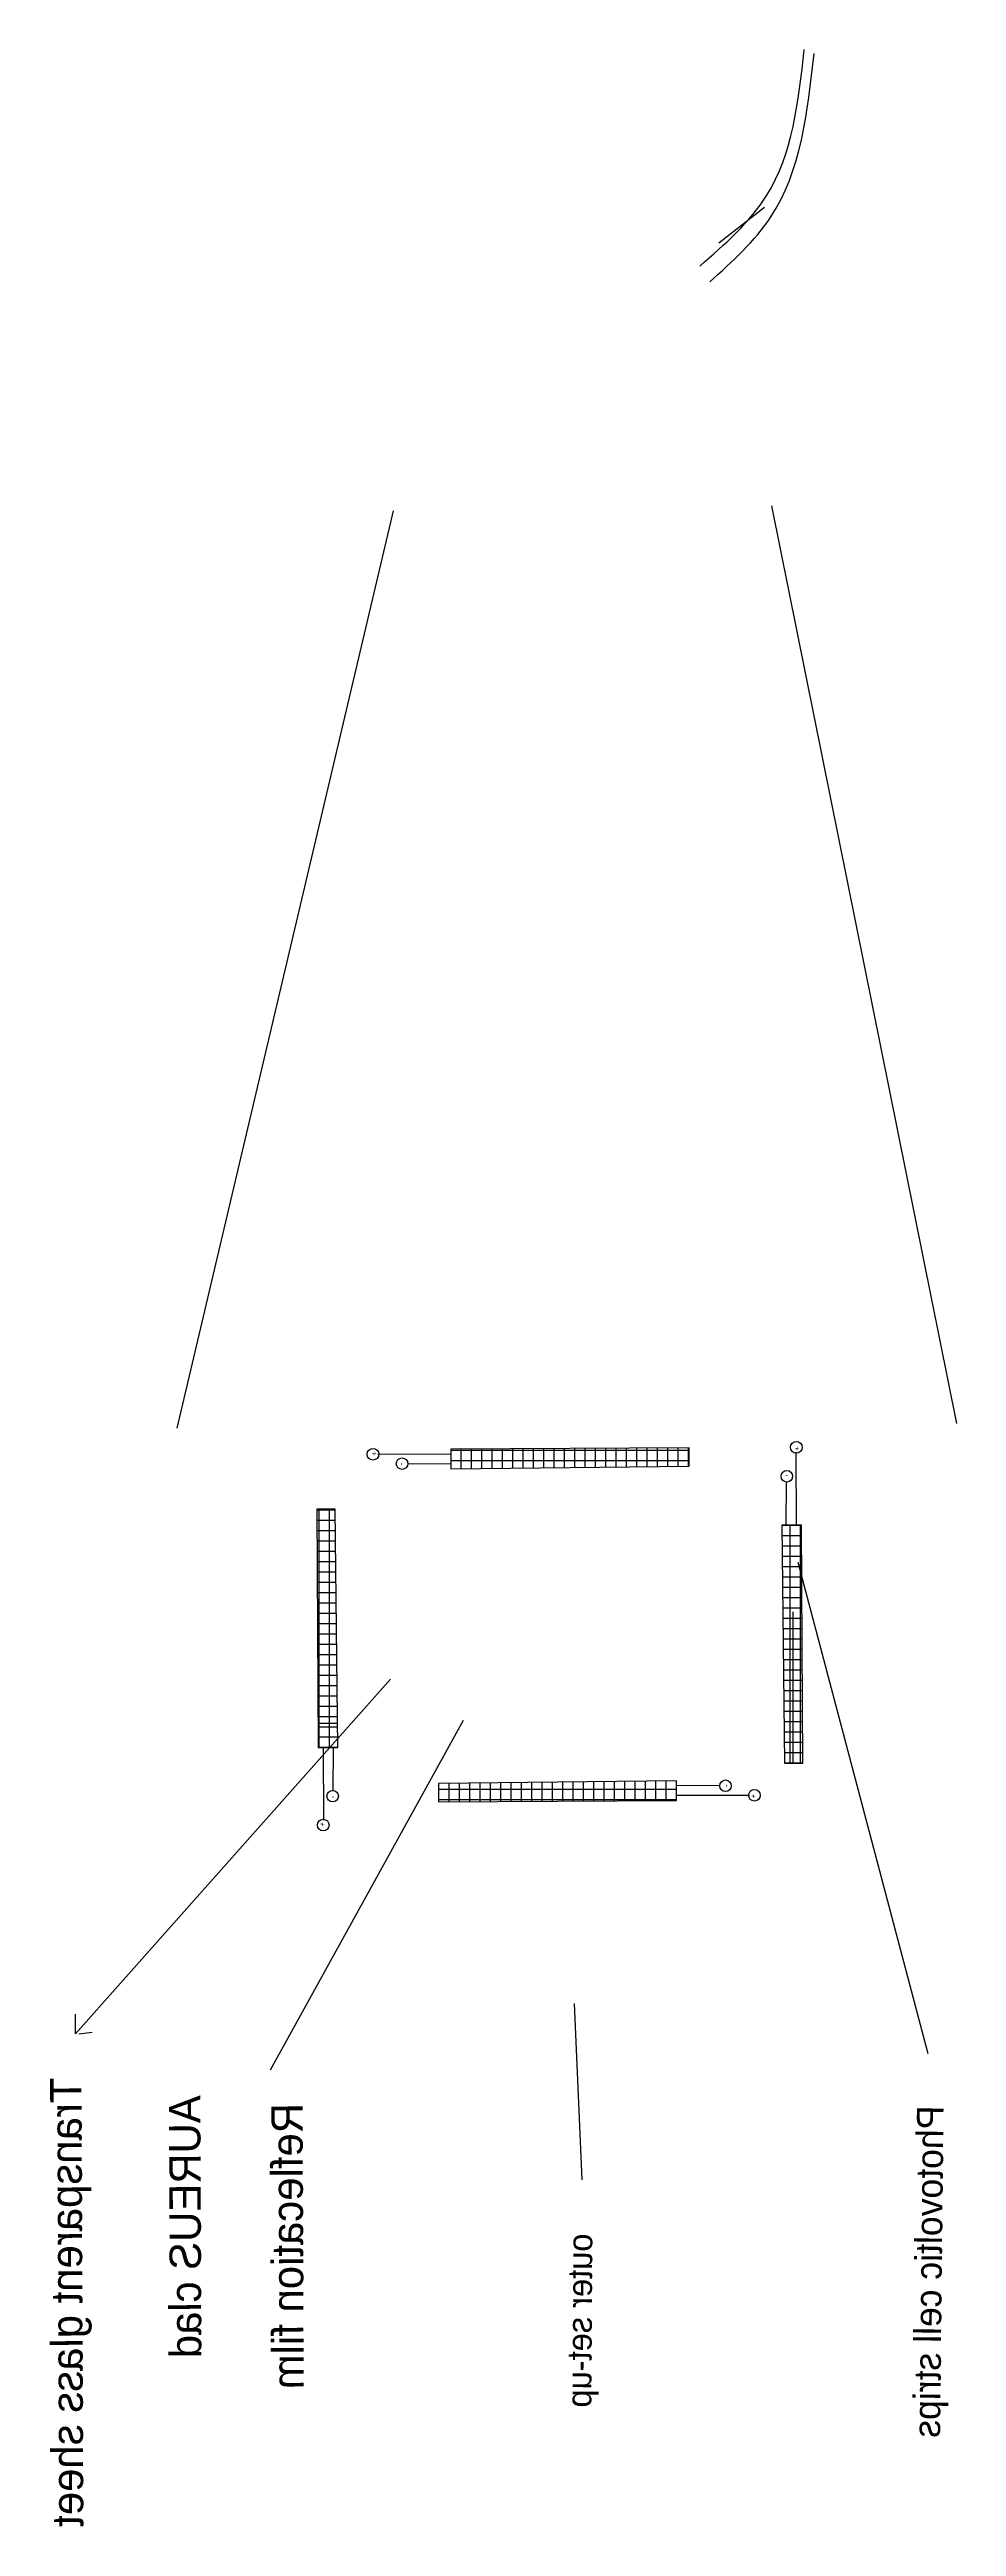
# Model space of a CAD drawing. Header units: feet. Extents: x 197.2 to 208.7, y 192.5 to 223.7.
import ezdxf

# ---------------------------------------------------------------- set-up
doc = ezdxf.new("R2010")
doc.units = ezdxf.units.FT

msp = doc.modelspace()

# ---------------------------------------------------------------- hatches: boundary and pattern name
at = {"linetype": 'ByBlock', "true_color": 0x4554a5}
h = msp.add_hatch(dxfattribs=at)
h.set_pattern_fill('ANGLE', color=175)
h.set_pattern_definition([(0, (202.761, 206.605), (0, 6.985), [5.08, -1.905]), (90, (202.761, 206.605), (-6.985, 4e-16), [5.08, -1.905])])
h.paths.add_polyline_path([(202.29, 205.784), (205.29, 205.819), (205.29, 206.05), (202.29, 206.033)])
at = {"linetype": 'ByBlock', "true_color": 0x105689}
h = msp.add_hatch(dxfattribs=at)
h.set_pattern_fill('ANSI37', color=146, scale=0.041, angle=225)
h.set_pattern_definition([(270, (202.28961, 206.28131), (0.130175, -2e-17), []), (360, (202.28961, 206.28131), (3e-17, 0.130175), [])])
h.paths.add_polyline_path([(205.29, 206.05), (202.29, 206.033), (202.29, 205.784), (205.29, 205.819)])
at = {"linetype": 'ByBlock', "true_color": 0x4554a5}
h = msp.add_hatch(dxfattribs=at)
h.set_pattern_fill('ANGLE', color=175)
h.set_pattern_definition([(0, (199.254, 202.5725), (0, 6.985), [5.08, -1.905]), (90, (199.254, 202.5725), (-6.985, 4e-16), [5.08, -1.905])])
h.paths.add_polyline_path([(200.617, 202.274), (200.866, 202.274), (200.831, 205.274), (200.6, 205.274)])
at = {"linetype": 'ByBlock', "true_color": 0x105689}
h = msp.add_hatch(dxfattribs=at)
h.set_pattern_fill('ANSI37', color=146, scale=0.041, angle=-45)
h.set_pattern_definition([(360, (200.3686, 202.27429), (2e-17, 0.130175), []), (90, (200.3686, 202.27429), (-0.130175, 4e-17), [])])
h.paths.add_polyline_path([(200.6, 205.274), (200.617, 202.274), (200.866, 202.274), (200.831, 205.274)])
at = {"linetype": 'ByBlock', "true_color": 0x4554a5}
h = msp.add_hatch(dxfattribs=at)
h.set_pattern_fill('ANGLE', color=175)
h.set_pattern_definition([(0, (206.5975, 205.882), (0, 6.985), [5.08, -1.905]), (90, (206.5975, 205.882), (-6.985, 4e-16), [5.08, -1.905])])
h.paths.add_polyline_path([(206.457, 205.075), (206.492, 202.075), (206.723, 202.075), (206.706, 205.075)])
at = {"linetype": 'ByBlock', "true_color": 0x105689}
h = msp.add_hatch(dxfattribs=at)
h.set_pattern_fill('ANSI37', color=146, scale=0.041, angle=135)
h.set_pattern_definition([(180, (206.95444, 205.07453), (-8e-18, -0.130175), []), (270, (206.95444, 205.07453), (0.130175, -2e-17), [])])
h.paths.add_polyline_path([(206.723, 202.075), (206.706, 205.075), (206.457, 205.075), (206.492, 202.075)])
at = {"linetype": 'ByBlock', "true_color": 0x4554a5}
h = msp.add_hatch(dxfattribs=at)
h.set_pattern_fill('ANGLE', color=175)
h.set_pattern_definition([(0, (205.1335, 202.4936), (0, 6.985), [5.08, -1.905]), (90, (205.1335, 202.4936), (-6.985, 4e-16), [5.08, -1.905])])
h.paths.add_polyline_path([(202.134, 201.588), (205.134, 201.606), (205.134, 201.854), (202.134, 201.82)])
at = {"linetype": 'ByBlock', "true_color": 0x105689}
h = msp.add_hatch(dxfattribs=at)
h.set_pattern_fill('ANSI37', color=146, scale=0.041, angle=45)
h.set_pattern_definition([(90, (205.13354, 201.35702), (-0.130175, 0), []), (180, (205.13354, 201.35702), (-1e-17, -0.130175), [])])
h.paths.add_polyline_path([(202.134, 201.588), (205.134, 201.606), (205.134, 201.854), (202.134, 201.82)])

# ---------------------------------------------------------------- linework, layer by layer
at = {"linetype": 'ByBlock', "extrusion": (0, 0, -1)}
msp.add_line((205.664, 221.234, -0.377), (206.24, 221.685, -0.377), dxfattribs=at)
at = {"color": 3, "linetype": 'ByBlock'}
for p, q in [((206.328, 217.918, -0.1), (208.658, 206.357, -0.857)), ((201.563, 217.858, 0.655), (198.837, 206.297, 0.429))]:
    msp.add_line(p, q, dxfattribs=at)
at = {"linetype": 'ByBlock'}
for p, q in [((202.286, 205.968), (201.372, 205.965)), ((202.286, 205.842), (201.747, 205.845)), ((206.642, 205.078), (206.638, 205.992)), ((206.515, 205.078), (206.519, 205.617)), ((200.682, 202.271), (200.685, 201.357)), ((200.808, 202.271), (200.805, 201.732)), ((205.137, 201.796), (205.676, 201.793)), ((205.137, 201.67), (206.051, 201.673))]:
    msp.add_line(p, q, dxfattribs=at)
at = {"linetype": 'ByBlock', "elevation": 0.1}
for points in [[(205.29, 206.05), (202.29, 206.033), (202.29, 205.784), (205.29, 205.819)], [(200.6, 205.274), (200.617, 202.274), (200.866, 202.274), (200.831, 205.274)], [(206.723, 202.075), (206.706, 205.075), (206.457, 205.075), (206.492, 202.075)], [(202.134, 201.588), (205.134, 201.606), (205.134, 201.854), (202.134, 201.82)]]:
    msp.add_lwpolyline(points, close=True, dxfattribs=at)
at = {"linetype": 'ByBlock'}
for points in [[(206.659, 204.608), (208.3, 198.415)], [(201.53, 203.132), (197.563, 198.664), (197.563, 198.913)], [(202.443, 202.613), (200.014, 198.207)], [(203.843, 199.048), (203.938, 196.824)], [(197.605, 198.664), (197.771, 198.685)]]:
    msp.add_lwpolyline(points, dxfattribs=at)
for centre, radius in [((201.309, 205.968), 0.0736), ((206.642, 206.055), 0.0736), ((201.675, 205.849), 0.0727), ((206.522, 205.69), 0.0727), ((200.801, 201.659), 0.0727), ((205.749, 201.79), 0.0727), ((206.114, 201.67), 0.0736), ((200.682, 201.294), 0.0736)]:
    msp.add_circle(centre, radius, dxfattribs=at)
for points in [[(205.427, 220.941, -0.377), (206.27, 221.834, -0.377), (206.741, 223.67, -0.377)], [(205.551, 220.742, -0.377), (206.32, 221.561, -0.377), (206.865, 223.621, -0.377)]]:
    msp.add_spline(points, degree=3, dxfattribs=at)

# ---------------------------------------------------------------- texts
for rotation, p in [(85.8521, (206.682, 206.012)), (175.8521, (201.352, 206.008)), (355.8521, (206.071, 201.63)), (265.8521, (200.641, 201.336))]:
    msp.add_text('+', height=0.0675, rotation=rotation, dxfattribs=at).set_placement(p)
at = {"linetype": 'ByBlock', "extrusion": (0.078789, 0.045557, 0.99585)}
msp.add_text('-', height=0.0675, rotation=147.7774, dxfattribs=at).set_placement((77.281, -276.454, 25.267))
at = {"linetype": 'ByBlock', "extrusion": (0.045557, -0.078789, 0.99585)}
msp.add_text('-', height=0.0675, rotation=147.7774, dxfattribs=at).set_placement((281.776, 74.401, -6.798))
at = {"linetype": 'ByBlock', "extrusion": (-0.045557, 0.078789, 0.99585)}
msp.add_text('-', height=0.0675, rotation=147.7774, dxfattribs=at).set_placement((-274.748, -73.73, 6.74))
at = {"linetype": 'ByBlock', "extrusion": (-0.078789, -0.045557, 0.99585)}
msp.add_text('-', height=0.0675, rotation=147.7774, dxfattribs=at).set_placement((-71.668, 277.991, -25.404))
at = {"color": 2, "linetype": 'ByBlock', "lineweight": 30, "ltscale": 4, "extrusion": (2.08167e-17, 6.59845e-16, -1)}
for s, p in [('Transparent glass sheet', (-197.636, 198.112)), ('AUREUS clad', (-199.133, 197.89)), ('Reflecation film', (-200.421, 197.792))]:
    msp.add_text(s, height=0.39459, rotation=269.7535, dxfattribs=at).set_placement(p)
at = {"color": 2, "linetype": 'ByBlock', "lineweight": 30, "ltscale": 4, "extrusion": (-3.8551e-17, -1.0661e-15, -1)}
msp.add_text('Photovoltic cell strips', height=0.33529, rotation=270.6085, dxfattribs=at).set_placement((-208.496, 197.758))
at = {"color": 2, "linetype": 'ByBlock', "lineweight": 30, "ltscale": 4, "extrusion": (-5.02001e-17, -1.00896e-15, -1)}
msp.add_text('outer set-up', height=0.30729, rotation=270.3431, dxfattribs=at).set_placement((-204.072, 196.146))

doc.saveas('drawing.dxf')
